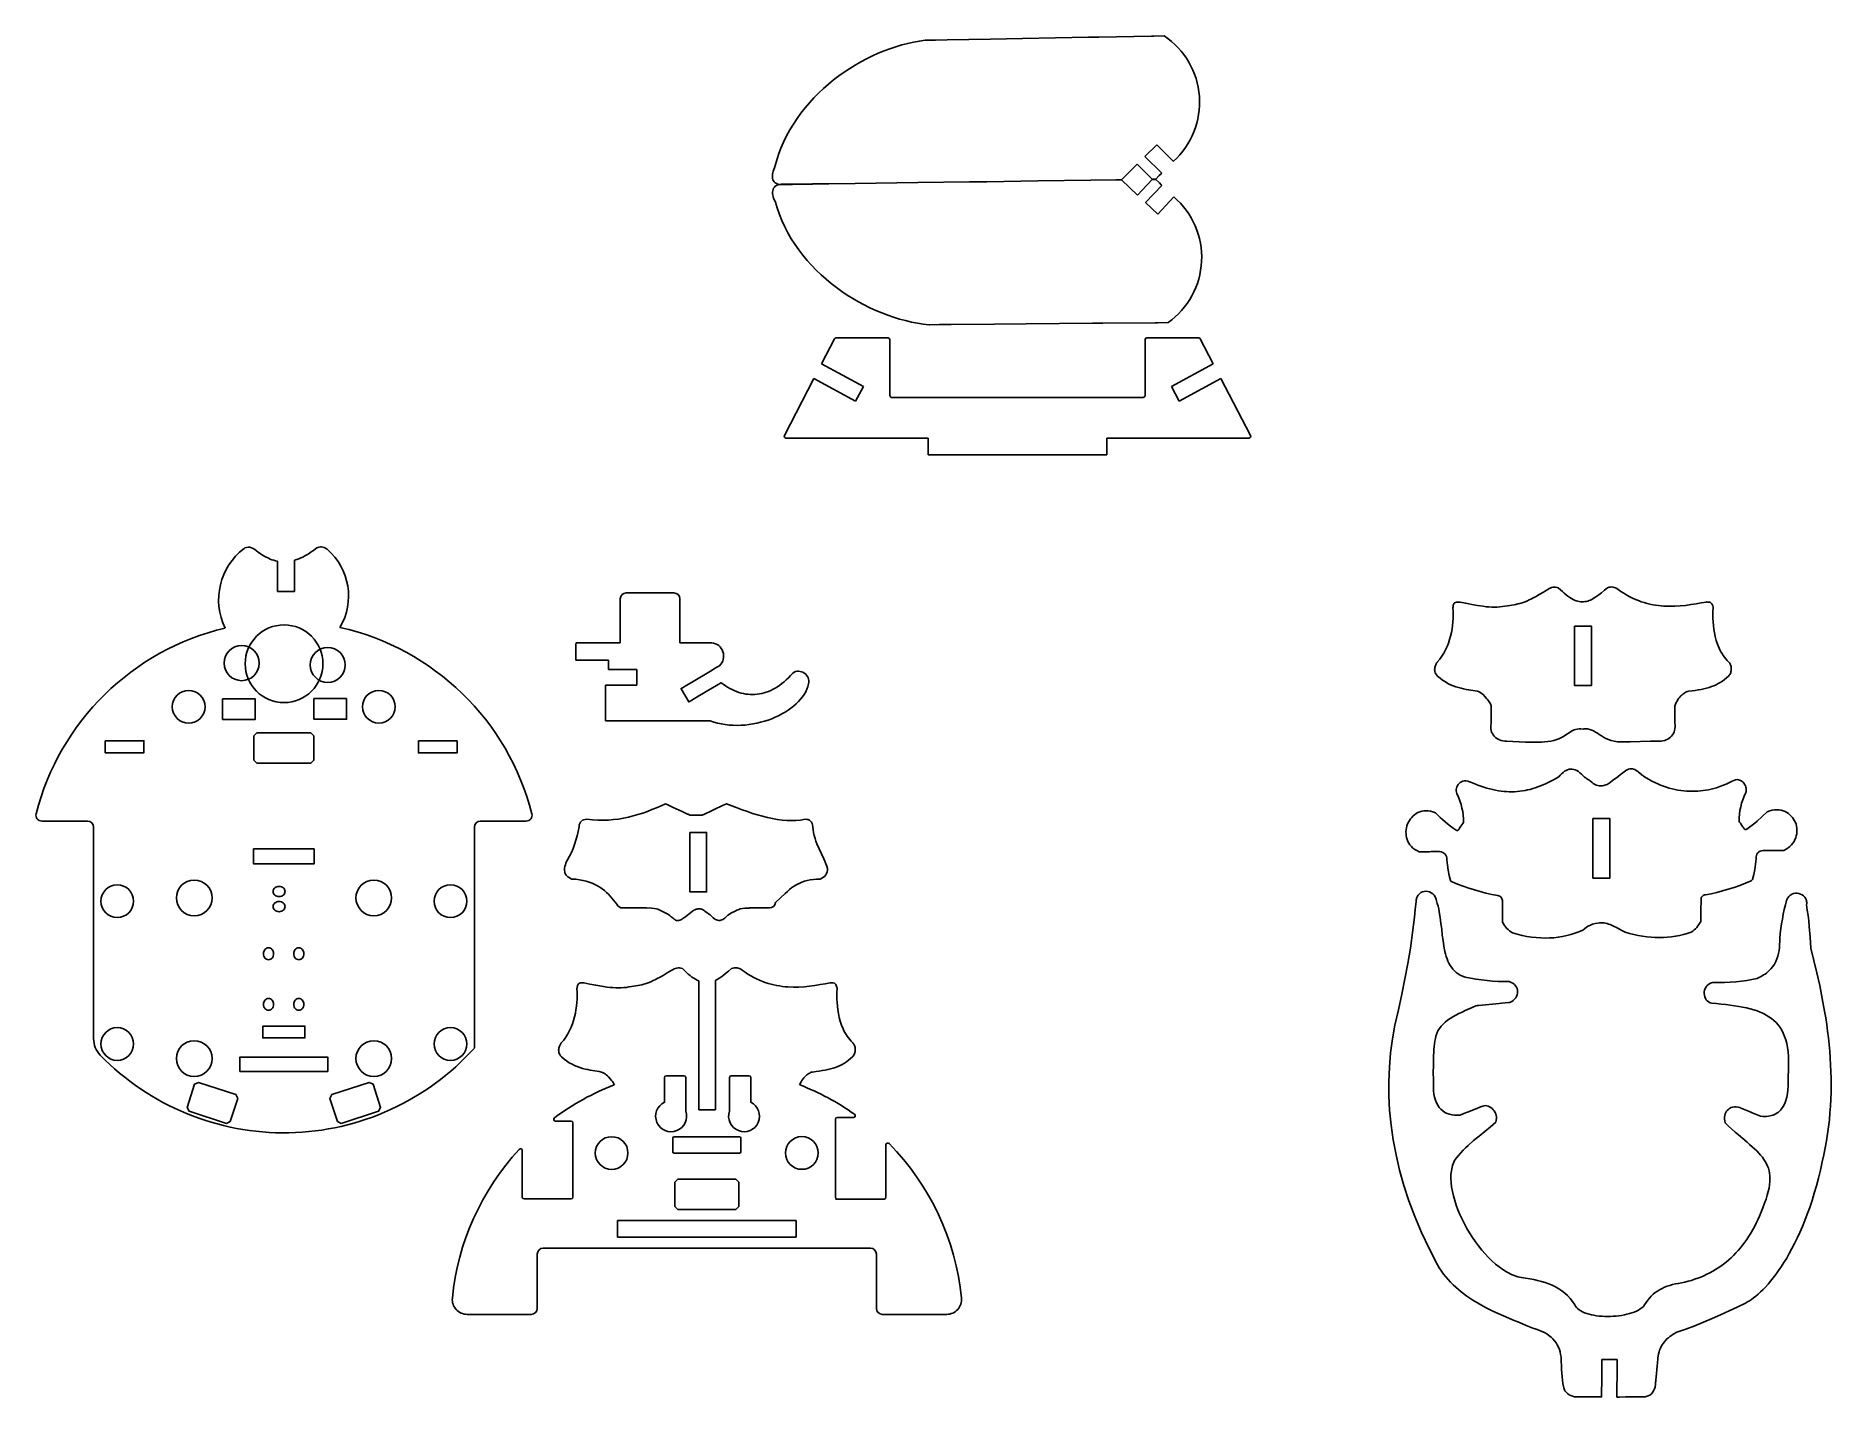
# Model space of a CAD drawing. Extents: x 54 to 355, y 16 to 245.
import ezdxf

# ---------------------------------------------------------------- set-up
doc = ezdxf.new("R2010")
doc.units = 0
doc.layers.get('0').update_dxf_attribs({"linetype": 'CONTINUOUS'})
doc.layers.add('LAYER_0', color=7, linetype='CONTINUOUS')

msp = doc.modelspace()

# ---------------------------------------------------------------- linework, layer by layer
at = {"linetype": 'CONTINUOUS'}
for p, q in [((241.97, 226.85), (239.99, 224.88)), ((244.78, 224.04), (241.97, 226.85)), ((238.68, 223.57), (236.06, 220.95)), ((238.68, 223.57), (241.22, 221.03)), ((242.81, 222.05), (239.99, 224.88)), ((238.75, 218.39), (236.06, 220.93)), ((238.75, 218.39), (241.22, 221)), ((242.84, 220.01), (240.1, 217.11)), ((244.86, 218.08), (242.13, 215.19)), ((242.13, 215.19), (240.1, 217.11)), ((185.63, 190.01), (187.81, 194.21)), ((188.08, 194.38), (196.81, 194.38)), ((197.11, 194.08), (197.11, 184.68)), ((240, 194.08), (240, 184.68)), ((249.03, 194.38), (240.3, 194.38)), ((251.47, 190.01), (249.29, 194.21)), ((179.39, 177.97), (184.35, 187.52)), ((184.34, 187.52), (191.36, 183.76)), ((185.63, 190.01), (192.68, 186.23)), ((251.47, 190.01), (244.43, 186.23)), ((252.76, 187.52), (245.75, 183.76)), ((257.72, 177.97), (252.76, 187.52)), ((192.68, 186.23), (191.36, 183.76)), ((239.7, 184.38), (197.41, 184.38)), ((244.43, 186.23), (245.75, 183.76)), ((203.55, 177.53), (179.65, 177.53)), ((203.55, 177.53), (203.55, 174.73)), ((233.55, 174.73), (233.55, 177.53)), ((233.55, 177.53), (257.46, 177.53)), ((203.55, 174.73), (233.55, 174.73)), ((97.03, 151.76), (97.03, 156.99)), ((94.18, 151.76), (94.18, 156.85)), ((94.18, 151.76), (97.03, 151.76)), ((152.81, 151.51), (160.81, 151.51)), ((151.81, 143.11), (151.81, 150.51)), ((161.81, 143.11), (161.81, 150.51)), ((161.81, 143.11), (161.81, 150.51)), ((151.81, 143.11), (144.31, 143.11)), ((144.31, 140.21), (144.31, 143.01)), ((161.81, 143.11), (167.17, 143.12)), ((144.31, 141.71), (144.31, 140.21)), ((149.82, 140.21), (144.31, 140.21)), ((149.82, 140.21), (144.31, 140.21)), ((149.82, 138.61), (149.82, 140.21)), ((154.57, 136.01), (149.32, 136.01)), ((149.32, 136.01), (149.32, 130.02)), ((149.32, 136.01), (149.82, 136.01)), ((151.81, 138.61), (149.82, 138.61)), ((154.57, 138.61), (151.81, 138.61)), ((154.57, 138.61), (154.57, 136.01)), ((154.57, 136.01), (154.57, 138.61)), ((62.28, 113.14), (54.59, 113.14)), ((63.28, 112.14), (63.28, 76.59)), ((127.28, 112.14), (127.28, 102.74)), ((135.97, 113.14), (128.28, 113.14)), ((163.5, 114.17), (165.55, 114.16)), ((127.28, 102.74), (127.28, 75.01)), ((164.98, 86.29), (164.98, 64.59)), ((167.78, 86.38), (167.78, 64.59)), ((159.23, 67.34), (159.23, 70.04)), ((161.88, 70.34), (159.53, 70.34)), ((162.5, 70.34), (161.88, 70.34)), ((162.8, 64.39), (162.8, 70.04)), ((170.16, 64.39), (170.16, 70.04)), ((170.46, 70.34), (171.08, 70.34)), ((171.08, 70.34), (173.43, 70.34)), ((173.73, 67.34), (173.73, 70.04)), ((159.23, 65.87), (159.23, 67.34)), ((173.73, 65.87), (173.73, 67.34)), ((167.78, 64.59), (164.98, 64.59)), ((143.54, 62.73), (140.92, 62.73)), ((143.84, 49.93), (143.84, 62.43)), ((187.96, 49.91), (187.96, 63.03)), ((188.26, 63.33), (189.26, 63.33)), ((189.26, 63.33), (190.99, 63.33)), ((135.34, 49.93), (135.34, 57.75)), ((160.65, 57.55), (160.65, 59.9)), ((160.85, 60.1), (171.85, 60.1)), ((160.85, 57.35), (171.85, 57.35)), ((161.51, 57.35), (171.19, 57.35)), ((172.05, 57.55), (172.05, 59.9)), ((196.46, 49.91), (196.46, 58.74)), ((143.54, 49.63), (135.64, 49.63)), ((188.96, 49.61), (187.96, 49.61)), ((195.46, 49.61), (188.26, 49.61)), ((195.46, 49.61), (196.16, 49.61)), ((151.35, 46.02), (151.35, 43.22)), ((181.35, 46.02), (151.35, 46.02)), ((181.35, 43.22), (181.35, 46.02)), ((151.35, 43.22), (181.35, 43.22)), ((137.85, 31.23), (137.85, 40.37)), ((138.85, 41.37), (193.85, 41.37)), ((194.85, 40.37), (194.85, 31.23)), ((126.07, 30.23), (136.85, 30.23)), ((206.67, 30.23), (195.85, 30.23))]:
    msp.add_line(p, q, dxfattribs=at)
for points in [[(312.18, 145.93), (315.03, 145.93), (315.03, 135.93), (312.18, 135.93)], [(315.27, 113.57), (318.12, 113.57), (318.12, 103.57), (315.27, 103.57)], [(163.5, 111.24), (166.3, 111.24), (166.3, 101.24), (163.5, 101.24)]]:
    msp.add_lwpolyline(points, close=True, dxfattribs=at)
for centre, radius, start, end in [((235.74, 233.99), 13.43, 312.2789, 56.1036), ((236.09, 207.89), 13.43, 305.4531, 49.2778), ((188.08, 194.08), 0.3, 90, 152.5768), ((196.81, 194.08), 0.3, 0, 90), ((240.3, 194.08), 0.3, 90, 180), ((249.03, 194.08), 0.3, 27.4232, 90), ((197.41, 184.68), 0.3, 180, 270), ((239.7, 184.68), 0.3, 270, 360), ((179.65, 177.83), 0.3, 152.5768, 270), ((257.46, 177.83), 0.3, 270, 27.4232), ((95.18, 150.35), 10.88, 127.4644, 205.9158), ((95.72, 150.99), 10.41, 329.4787, 49.0664), ((152.81, 150.51), 1, 90, 180), ((160.81, 150.51), 1, 0, 90), ((95.28, 103.75), 43, 103.2851, 165.6762), ((95.28, 103.75), 43, 14.3238, 77.3668), ((166.93, 140.89), 2.25, 313.6072, 83.6793), ((54.59, 114.14), 1, 165.6762, 270), ((62.28, 112.14), 1, 0, 90), ((128.28, 112.14), 1, 90, 179.9879), ((135.97, 114.14), 1, 270, 14.3238), ((156.63, 93.17), 5.38, 76.2405, 94.2387), ((173.65, 88.28), 10.26, 90.8742, 99.4553), ((67.28, 76.59), 4, 180.0073, 224.1073), ((95.28, 103.79), 43.04, 224.1632, 318.0262), ((159.53, 70.04), 0.3, 90, 180), ((162.5, 70.04), 0.3, 0, 90), ((170.46, 70.04), 0.3, 90, 180), ((173.43, 70.04), 0.3, 0, 90), ((166.38, 28.71), 43.03, 111.2677, 126.572), ((166.37, 28.74), 43, 54.7916, 68.7248), ((160.35, 63.53), 2.6, 115.3793, 19.5233), ((172.61, 63.53), 2.6, 160.4767, 64.6207), ((190.99, 63.63), 0.3, 270, 54.7916), ((140.92, 63.03), 0.3, 126.572, 270), ((143.54, 62.43), 0.3, 0, 90), ((188.26, 63.03), 0.3, 90, 180), ((166.37, 28.74), 43, 137.204, 174.3798), ((135.04, 57.75), 0.3, 0, 137.204), ((160.85, 59.9), 0.2, 90, 180), ((160.85, 57.55), 0.2, 180, 270), ((171.85, 59.9), 0.2, 0, 90), ((171.85, 57.55), 0.2, 270, 0), ((196.76, 58.74), 0.3, 44.6265, 180), ((166.37, 28.74), 43, 5.65, 44.6265), ((135.64, 49.93), 0.3, 180, 270), ((143.54, 49.93), 0.3, 270, 0), ((188.26, 49.91), 0.3, 180, 270), ((196.16, 49.91), 0.3, 270, 0), ((138.85, 40.37), 1, 90, 180), ((193.85, 40.37), 1, 0, 90), ((126.07, 32.73), 2.5, 174.8289, 270.0159), ((136.85, 31.23), 1, 270, 0), ((195.85, 31.23), 1, 180, 270), ((206.67, 32.73), 2.5, 269.984, 5.684)]:
    msp.add_arc(centre, radius, start, end, dxfattribs=at)
at = {"layer": 'LAYER_0', "color": 0}
for points in [[(243.23, 245.14), (241.5, 245.11), (241.07, 245.1), (232.25, 244.94), (230.52, 244.91), (219.39, 244.71), (214.03, 244.61), (206.76, 244.48), (204.78, 244.44), (203.16, 244.41), (203.05, 244.41), (202.08, 244.27), (201.1, 244.09), (200.11, 243.87), (199.12, 243.61), (198.13, 243.32), (197.13, 242.99), (196.14, 242.62), (195.16, 242.21), (194.18, 241.77), (193.2, 241.3), (192.24, 240.79), (191.29, 240.24), (190.36, 239.66), (189.43, 239.05), (188.53, 238.41), (187.64, 237.73), (186.78, 237.02), (185.94, 236.29), (185.13, 235.52), (184.34, 234.72), (183.59, 233.89), (182.86, 233.03), (182.17, 232.14), (181.51, 231.23), (180.89, 230.29), (180.3, 229.32), (179.76, 228.32), (179.26, 227.3), (178.81, 226.25), (178.4, 225.18), (178.04, 224.08), (177.74, 222.96), (177.62, 222.69), (177.51, 222.42), (177.44, 222.15), (177.39, 221.9), (177.37, 221.64), (177.37, 221.4), (177.41, 221.17), (177.47, 220.96), (177.57, 220.76), (177.69, 220.59), (177.86, 220.44), (178.05, 220.32), (178.28, 220.23), (178.55, 220.17), (178.86, 220.14), (179.2, 220.15), (180.75, 220.17), (184.12, 220.22), (186.88, 220.26), (191.27, 220.32), (201.8, 220.47), (210.5, 220.59), (213.43, 220.63), (221.99, 220.75), (230.9, 220.88), (235.1, 220.94), (236.06, 220.95)], [(243.88, 196.95), (242.16, 196.93), (241.72, 196.93), (232.9, 196.85), (231.17, 196.83), (220.04, 196.73), (214.68, 196.68), (207.41, 196.62), (205.43, 196.6), (203.81, 196.58), (203.7, 196.58), (202.72, 196.7), (201.74, 196.85), (200.74, 197.04), (199.75, 197.27), (198.75, 197.54), (197.75, 197.85), (196.75, 198.19), (195.75, 198.57), (194.76, 198.98), (193.77, 199.43), (192.8, 199.91), (191.83, 200.43), (190.88, 200.98), (189.94, 201.57), (189.02, 202.19), (188.12, 202.84), (187.24, 203.52), (186.38, 204.24), (185.54, 204.99), (184.74, 205.77), (183.96, 206.57), (183.21, 207.41), (182.49, 208.28), (181.81, 209.18), (181.16, 210.1), (180.55, 211.05), (179.98, 212.03), (179.46, 213.04), (178.97, 214.08), (178.54, 215.14), (178.15, 216.23), (177.81, 217.34), (177.68, 217.6), (177.58, 217.87), (177.49, 218.14), (177.44, 218.39), (177.41, 218.65), (177.41, 218.89), (177.44, 219.12), (177.49, 219.33), (177.58, 219.53), (177.71, 219.7), (177.86, 219.86), (178.06, 219.99), (178.29, 220.08), (178.55, 220.15), (178.86, 220.19), (179.2, 220.19), (180.75, 220.21), (184.12, 220.25), (186.88, 220.29), (191.27, 220.34), (201.8, 220.48), (210.5, 220.59), (213.43, 220.63), (221.99, 220.75), (230.9, 220.86), (235.1, 220.92), (236.06, 220.93)], [(241.22, 221.03), (241.8, 221.03), (242.4, 221.65), (242.7, 221.94), (242.81, 222.05)], [(241.22, 221), (241.8, 221), (242.42, 220.41), (242.72, 220.12), (242.84, 220.01)], [(88.57, 158.98), (88.71, 159.06), (88.99, 159.16), (89.27, 159.2), (89.54, 159.18), (89.82, 159.11), (90.09, 158.98), (90.36, 158.79), (90.92, 158.35), (91.49, 157.95), (92.07, 157.61), (92.66, 157.32), (92.96, 157.2), (93.26, 157.09), (93.56, 156.99), (93.87, 156.91), (94.18, 156.85)], [(97.03, 156.99), (97.42, 157.11), (97.76, 157.23), (98.1, 157.38), (98.45, 157.54), (98.8, 157.72), (99.15, 157.93), (99.51, 158.15), (99.87, 158.39), (100.23, 158.66), (100.6, 158.94), (100.79, 159.06), (100.99, 159.15), (101.19, 159.2), (101.4, 159.23), (101.61, 159.23), (101.82, 159.19), (102.03, 159.13), (102.25, 159.04), (102.54, 158.86)], [(168.48, 139.26), (168.05, 139.01), (167.46, 138.66), (167.23, 138.51), (166.97, 138.36), (163.77, 136.45), (163.25, 136.14), (162, 135.4), (162.01, 135.37), (163.32, 133.17), (163.68, 133.39), (163.82, 133.47), (165.03, 134.2), (165.53, 134.49), (166.53, 135.09), (167.03, 135.38), (168.24, 136.11), (168.38, 136.19), (168.68, 136.37), (168.74, 136.41), (169.11, 136.14), (169.47, 135.89), (169.85, 135.65), (170.22, 135.44), (170.59, 135.25), (170.97, 135.08), (171.35, 134.92), (171.73, 134.79), (172.11, 134.68), (172.5, 134.58), (172.88, 134.51), (173.27, 134.46), (173.65, 134.43), (174.04, 134.42), (174.42, 134.43), (174.81, 134.46), (175.19, 134.52), (175.58, 134.59), (175.96, 134.69), (176.34, 134.81), (176.73, 134.95), (177.11, 135.12), (177.48, 135.3), (177.86, 135.51), (178.24, 135.74), (178.61, 136), (178.98, 136.27), (179.35, 136.58), (179.71, 136.9), (180.08, 137.25), (180.43, 137.62), (180.79, 138.02), (181.03, 138.17), (181.27, 138.27), (181.52, 138.33), (181.77, 138.34), (182.02, 138.32), (182.26, 138.26), (182.49, 138.17), (182.71, 138.04), (182.91, 137.89), (183.08, 137.7), (183.24, 137.5), (183.36, 137.27), (183.44, 137.03), (183.49, 136.77), (183.5, 136.49), (183.46, 136.21), (183.34, 135.76), (183.18, 135.31), (182.97, 134.88), (182.72, 134.45), (182.44, 134.03), (182.11, 133.62), (181.75, 133.23), (181.36, 132.84), (180.94, 132.48), (180.48, 132.12), (180, 131.78), (179.5, 131.46), (178.97, 131.16), (178.41, 130.87), (177.84, 130.61), (177.25, 130.36), (176.64, 130.14), (176.02, 129.94), (175.39, 129.76), (174.75, 129.61), (174.09, 129.48), (173.43, 129.38), (172.77, 129.3), (172.1, 129.25), (171.44, 129.23), (170.77, 129.25), (170.11, 129.29), (169.45, 129.37), (168.8, 129.48), (168.15, 129.62), (167.52, 129.79), (166.9, 130.01), (165.87, 130.01), (165.56, 130.01), (163.57, 130.01), (163.09, 130.01), (160.91, 130.01), (160.31, 130.01), (159.05, 130.01), (158.4, 130.02), (155.68, 130.02), (154.26, 130.02), (152.81, 130.02), (151.35, 130.02), (149.32, 130.02)], [(84.93, 133.7), (90.42, 133.7), (90.43, 130.22), (84.93, 130.25)], [(84.93, 133.7), (84.93, 130.25)], [(100.29, 133.75), (105.78, 133.75), (105.8, 130.27), (100.29, 130.29)], [(100.29, 133.75), (100.29, 130.29)], [(151.24, 99.17), (150.1, 100.51), (149.8, 100.85), (149.47, 101.17), (149.13, 101.48), (148.76, 101.77), (148.38, 102.03), (147.96, 102.28), (147.53, 102.51), (147.06, 102.71), (146.57, 102.89), (146.06, 103.04), (145.51, 103.18), (144.93, 103.28), (144.32, 103.36), (143.67, 103.4), (143.42, 103.51), (143.2, 103.64), (143.01, 103.77), (142.84, 103.92), (142.7, 104.08), (142.59, 104.25), (142.51, 104.43), (142.46, 104.63), (142.43, 104.84), (142.42, 105.06), (142.44, 105.29), (142.49, 105.53), (142.57, 105.79), (142.67, 106.05), (142.79, 106.33), (142.93, 106.61), (143.27, 107.23), (143.58, 107.87), (143.87, 108.53), (144.12, 109.22), (144.35, 109.92), (144.55, 110.66), (144.73, 111.42), (144.87, 112.21), (144.92, 112.5), (145, 112.75), (145.11, 112.97), (145.26, 113.14), (145.45, 113.28), (145.66, 113.38), (145.91, 113.43), (146.2, 113.45), (147.12, 113.36), (148.03, 113.31), (148.93, 113.3), (149.8, 113.33), (150.66, 113.4), (151.51, 113.5), (152.35, 113.64), (153.17, 113.82), (153.98, 114.01), (154.78, 114.24), (155.57, 114.49), (156.35, 114.77), (157.13, 115.07), (157.89, 115.38), (158.65, 115.71), (159.41, 116.06), (159.68, 115.94), (159.78, 115.89), (160.36, 115.62), (160.7, 115.46), (162.21, 114.77), (162.55, 114.61), (163.12, 114.34), (163.23, 114.29), (163.5, 114.17)], [(165.54, 114.16), (165.95, 114.34), (167.15, 114.9), (167.93, 115.26), (168.66, 115.61), (168.98, 115.76), (169.53, 116.01), (169.59, 116.04), (169.64, 116.06), (170.54, 115.71), (171.43, 115.37), (172.31, 115.04), (173.18, 114.74), (174.04, 114.45), (174.89, 114.19), (175.72, 113.96), (176.56, 113.75), (177.37, 113.57), (178.18, 113.43), (178.99, 113.33), (179.78, 113.27), (180.56, 113.24), (181.33, 113.26), (182.09, 113.33), (182.85, 113.45), (183.13, 113.44), (183.38, 113.39), (183.59, 113.29), (183.77, 113.15), (183.92, 112.97), (184.03, 112.75), (184.12, 112.5), (184.18, 112.21), (184.22, 111.7), (184.3, 111.21), (184.41, 110.72), (184.54, 110.25), (184.69, 109.79), (184.86, 109.34), (185.23, 108.46), (185.62, 107.62), (186.01, 106.79), (186.19, 106.39), (186.36, 105.99), (186.51, 105.59), (186.64, 105.19), (186.63, 104.89), (186.58, 104.6), (186.49, 104.34), (186.36, 104.1), (186.19, 103.89), (185.96, 103.7), (185.7, 103.54), (185.38, 103.4), (184.8, 103.39), (184.26, 103.34), (183.74, 103.26), (183.24, 103.16), (182.77, 103.03), (182.31, 102.87), (181.87, 102.68), (181.45, 102.47), (181.05, 102.22), (180.65, 101.96), (180.26, 101.66), (179.88, 101.34), (179.51, 100.99), (177.87, 99.44)], [(171.97, 98.4), (171.71, 98.29), (171.41, 98.16), (171.11, 98.02), (170.5, 97.71), (169.89, 97.36), (169.72, 97.17), (169.55, 96.99), (169.38, 96.84), (169.21, 96.72), (169.04, 96.61), (168.87, 96.54), (168.69, 96.49), (168.52, 96.46), (168.34, 96.46), (168.16, 96.49), (167.99, 96.55), (167.8, 96.63), (167.62, 96.74), (167.44, 96.88), (167.25, 97.05), (167.07, 97.25), (166.92, 97.37), (166.77, 97.48), (166.63, 97.58), (166.5, 97.67), (166.25, 97.84), (166.02, 98.01), (165.9, 98.11), (165.77, 98.19), (165.64, 98.26), (165.51, 98.32), (165.37, 98.36), (165.24, 98.39), (165.1, 98.4), (164.97, 98.4), (164.83, 98.4), (164.7, 98.37), (164.57, 98.34), (164.44, 98.3), (164.31, 98.24), (164.19, 98.17), (164.06, 98.09), (163.95, 98.01), (163.68, 97.79), (163.08, 97.34), (162.74, 97.08), (162.72, 97.06), (162.69, 97.04), (162.65, 97.01), (162.32, 96.76), (162.18, 96.66), (162.15, 96.64), (162.12, 96.62), (161.97, 96.53), (161.82, 96.47), (161.67, 96.43), (161.53, 96.42), (161.38, 96.42), (161.24, 96.46), (161.09, 96.51), (160.95, 96.6), (160.88, 96.66), (160.82, 96.71), (160.76, 96.76), (160.69, 96.81), (160.38, 97.06), (160.31, 97.12), (160.24, 97.17), (160.19, 97.21), (160.15, 97.24), (160.11, 97.27), (159.78, 97.48), (159.45, 97.68), (159.12, 97.86), (158.79, 98.03), (158.45, 98.18), (158.12, 98.32), (157.91, 98.4)], [(150.81, 68.83), (150.72, 68.99), (150.61, 69.18), (150.49, 69.37), (150.34, 69.57), (150.18, 69.77), (149.83, 70.16), (149.64, 70.35), (149.44, 70.52), (149.24, 70.67), (149.03, 70.8), (148.83, 70.9), (148.62, 70.97), (148.28, 71.03), (147.54, 71.14), (147.15, 71.21), (146.74, 71.28), (146.33, 71.37), (145.9, 71.47), (145.47, 71.58), (145.03, 71.72), (144.58, 71.88), (144.13, 72.07), (143.69, 72.29), (143.24, 72.54), (142.79, 72.83), (142.36, 73.15), (141.92, 73.52), (141.76, 73.7), (141.64, 73.89), (141.54, 74.08), (141.48, 74.27), (141.45, 74.45), (141.44, 74.64), (141.45, 74.81), (141.48, 74.98), (141.58, 75.29), (141.63, 75.43), (141.69, 75.55), (141.75, 75.66), (141.81, 75.75), (141.86, 75.82), (141.89, 75.87), (142.3, 76.35), (142.66, 76.85), (142.99, 77.38), (143.28, 77.92), (143.54, 78.49), (143.76, 79.06), (143.96, 79.65), (144.12, 80.24), (144.26, 80.84), (144.36, 81.44), (144.45, 82.05), (144.5, 82.65), (144.54, 83.24), (144.55, 83.83), (144.54, 84.41), (144.52, 84.98), (144.54, 85.14), (144.56, 85.29), (144.59, 85.41), (144.62, 85.52), (144.65, 85.62), (144.7, 85.7), (144.8, 85.82), (144.95, 85.9), (145.14, 85.94), (145.26, 85.95), (145.38, 85.96), (145.53, 85.97), (145.69, 85.97), (146.68, 85.76), (147.67, 85.56), (148.65, 85.38), (149.62, 85.24), (150.1, 85.19), (150.57, 85.15), (151.03, 85.12), (151.49, 85.11), (151.95, 85.12), (152.39, 85.15), (152.83, 85.2), (153.26, 85.26), (153.68, 85.34), (154.78, 85.51), (155.11, 85.57), (155.44, 85.64), (155.78, 85.73), (156.13, 85.83), (156.5, 85.96), (156.91, 86.13), (157.35, 86.33), (157.6, 86.45), (157.85, 86.58), (158.12, 86.72), (158.4, 86.87), (159.02, 87.22), (159.71, 87.62), (160.08, 87.85), (160.48, 88.1), (160.67, 88.22), (160.87, 88.32), (161.07, 88.39), (161.29, 88.45), (161.51, 88.47), (161.74, 88.47), (161.98, 88.44), (162.24, 88.38), (162.58, 88.03), (162.91, 87.72), (163.23, 87.43), (163.54, 87.17), (163.85, 86.94), (164.14, 86.74), (164.42, 86.57), (164.7, 86.42), (164.97, 86.29), (164.98, 86.29)], [(167.78, 86.38), (167.86, 86.41), (168.09, 86.54), (168.55, 86.82), (169.02, 87.16), (169.5, 87.53), (170, 87.94), (170.52, 88.38), (170.75, 88.45), (170.98, 88.49), (171.2, 88.5), (171.42, 88.48), (171.64, 88.43), (171.86, 88.35), (172.07, 88.24), (172.28, 88.1), (172.77, 87.75), (173.26, 87.43), (173.75, 87.14), (174.24, 86.87), (174.72, 86.62), (175.21, 86.4), (175.69, 86.2), (176.18, 86.02), (176.66, 85.87), (177.14, 85.73), (177.62, 85.61), (178.1, 85.51), (178.57, 85.43), (179.04, 85.36), (179.51, 85.31), (179.98, 85.27), (180.91, 85.24), (181.83, 85.25), (182.74, 85.31), (183.63, 85.4), (184.51, 85.52), (185.38, 85.66), (186.23, 85.81), (187.07, 85.97), (187.23, 85.97), (187.37, 85.97), (187.5, 85.96), (187.61, 85.94), (187.79, 85.88), (187.93, 85.8), (188.03, 85.68), (188.11, 85.52), (188.17, 85.34), (188.23, 85.12), (188.21, 84.25), (188.21, 83.74), (188.22, 83.2), (188.25, 82.63), (188.29, 82.03), (188.36, 81.42), (188.46, 80.79), (188.6, 80.15), (188.77, 79.5), (188.99, 78.86), (189.25, 78.23), (189.4, 77.91), (189.56, 77.6), (189.74, 77.3), (189.93, 77), (190.14, 76.7), (190.37, 76.42), (190.61, 76.14), (190.87, 75.87), (190.95, 75.78), (191.04, 75.67), (191.11, 75.55), (191.17, 75.41), (191.26, 75.11), (191.3, 74.78), (191.3, 74.61), (191.28, 74.44), (191.25, 74.27), (191.21, 74.11), (191.14, 73.95), (191.06, 73.79), (190.96, 73.65), (190.84, 73.52), (190.49, 73.22), (190.15, 72.94), (189.81, 72.69), (189.46, 72.46), (189.1, 72.25), (188.74, 72.06), (188.36, 71.9), (187.97, 71.75), (187.57, 71.61), (187.15, 71.49), (186.71, 71.38), (186.24, 71.29), (185.76, 71.2), (185.25, 71.12), (184.71, 71.04), (184.13, 70.97), (184.03, 70.95), (183.91, 70.92), (183.78, 70.87), (183.64, 70.8), (183.49, 70.71), (183.32, 70.6), (183.16, 70.48), (182.99, 70.33), (182.82, 70.17), (182.66, 69.99), (182.49, 69.79), (182.33, 69.57), (182.19, 69.32), (182.05, 69.06), (181.95, 68.82)], [(171.25, 52.95), (161.45, 52.95), (160.95, 52.45), (160.95, 48.37), (161.45, 47.87), (171.25, 47.87)], [(171.25, 52.95), (168.83, 52.95)], [(168.95, 47.87), (171.25, 47.87), (171.75, 48.37), (171.75, 52.45), (171.25, 52.95), (171.25, 52.95)]]:
    msp.add_lwpolyline(points, dxfattribs=at)
for points in [[(291.75, 148.98), (291.77, 149.15), (291.79, 149.29), (291.81, 149.42), (291.84, 149.53), (291.88, 149.62), (291.92, 149.7), (292.03, 149.82), (292.18, 149.9), (292.37, 149.95), (292.48, 149.96), (292.61, 149.97), (292.75, 149.97), (292.91, 149.97), (293.91, 149.76), (294.9, 149.56), (295.88, 149.39), (296.85, 149.25), (297.32, 149.19), (297.79, 149.16), (298.26, 149.13), (298.72, 149.12), (299.17, 149.13), (299.62, 149.16), (300.05, 149.2), (300.48, 149.27), (300.91, 149.34), (302.01, 149.52), (302.34, 149.58), (302.67, 149.65), (303.01, 149.73), (303.36, 149.84), (303.73, 149.97), (304.14, 150.13), (304.58, 150.34), (304.82, 150.45), (305.08, 150.58), (305.34, 150.72), (305.63, 150.87), (306.25, 151.22), (306.94, 151.63), (307.31, 151.86), (307.71, 152.1), (307.9, 152.22), (308.09, 152.33), (308.3, 152.4), (308.51, 152.45), (308.74, 152.48), (308.97, 152.47), (309.21, 152.44), (309.46, 152.38), (309.81, 152.04), (310.14, 151.72), (310.46, 151.44), (310.77, 151.18), (311.07, 150.95), (311.37, 150.75), (311.65, 150.57), (311.93, 150.42), (312.2, 150.3), (312.46, 150.19), (312.72, 150.11), (312.97, 150.06), (313.22, 150.02), (313.46, 150.01), (313.7, 150.01), (313.93, 150.04), (314.17, 150.08), (314.4, 150.14), (314.63, 150.22), (314.86, 150.31), (315.09, 150.42), (315.32, 150.54), (315.78, 150.83), (316.24, 151.16), (316.73, 151.54), (317.23, 151.95), (317.75, 152.38), (317.98, 152.45), (318.21, 152.49), (318.43, 152.5), (318.65, 152.48), (318.87, 152.43), (319.08, 152.35), (319.29, 152.24), (319.5, 152.1), (319.99, 151.76), (320.48, 151.44), (320.97, 151.14), (321.46, 150.87), (321.95, 150.63), (322.44, 150.41), (322.92, 150.21), (323.4, 150.03), (323.89, 149.87), (324.37, 149.74), (324.85, 149.62), (325.32, 149.52), (325.8, 149.43), (326.27, 149.37), (326.74, 149.32), (327.21, 149.28), (328.14, 149.25), (329.06, 149.26), (329.96, 149.32), (330.86, 149.41), (331.74, 149.53), (332.61, 149.66), (333.46, 149.81), (334.3, 149.97), (334.46, 149.98), (334.6, 149.97), (334.73, 149.96), (334.84, 149.95), (335.02, 149.89), (335.15, 149.8), (335.26, 149.68), (335.33, 149.53), (335.4, 149.34), (335.46, 149.13), (335.44, 148.25), (335.44, 147.75), (335.45, 147.21), (335.47, 146.64), (335.52, 146.04), (335.59, 145.42), (335.69, 144.79), (335.82, 144.15), (336, 143.51), (336.21, 142.87), (336.47, 142.23), (336.63, 141.92), (336.79, 141.61), (336.97, 141.31), (337.16, 141.01), (337.37, 140.71), (337.59, 140.43), (337.83, 140.14), (338.09, 139.87), (338.18, 139.78), (338.26, 139.68), (338.33, 139.55), (338.4, 139.42), (338.49, 139.12), (338.53, 138.79), (338.53, 138.62), (338.51, 138.45), (338.48, 138.28), (338.43, 138.11), (338.37, 137.95), (338.28, 137.8), (338.18, 137.66), (338.06, 137.53), (337.72, 137.22), (337.38, 136.94), (337.03, 136.69), (336.68, 136.46), (336.33, 136.26), (335.96, 136.07), (335.59, 135.9), (335.2, 135.75), (334.8, 135.62), (334.37, 135.5), (333.93, 135.39), (333.47, 135.29), (332.98, 135.2), (332.47, 135.12), (331.93, 135.05), (331.36, 134.98), (331.26, 134.96), (331.14, 134.93), (331.01, 134.87), (330.86, 134.8), (330.71, 134.71), (330.55, 134.61), (330.38, 134.48), (330.22, 134.34), (330.05, 134.18), (329.88, 134), (329.72, 133.79), (329.56, 133.57), (329.41, 133.33), (329.28, 133.07), (329.15, 132.78), (329.04, 132.48), (329.04, 132.03), (329.05, 131.81), (329.05, 131.31), (329.05, 131.05), (329.05, 130.28), (329.05, 130.07), (329.05, 129.63), (329.08, 129.3), (329.08, 128.98), (329.06, 128.69), (329, 128.4), (328.91, 128.13), (328.8, 127.88), (328.66, 127.65), (328.49, 127.44), (328.31, 127.24), (328.1, 127.07), (327.87, 126.93), (327.61, 126.8), (327.34, 126.71), (327.05, 126.64), (326.75, 126.6), (326.35, 126.59), (326.27, 126.59), (326, 126.58), (325.64, 126.57), (325.43, 126.57), (324.94, 126.56), (321.52, 126.49), (321.03, 126.48), (320.82, 126.48), (320.45, 126.47), (320.31, 126.47), (320.11, 126.46), (320.05, 126.46), (319.72, 126.47), (319.41, 126.49), (319.12, 126.52), (318.85, 126.56), (318.34, 126.69), (317.87, 126.85), (317.45, 127.04), (317.06, 127.24), (316.7, 127.47), (316.35, 127.69), (316.02, 127.91), (315.71, 128.12), (315.39, 128.3), (315.07, 128.46), (314.73, 128.57), (314.38, 128.64), (314.2, 128.65), (314.01, 128.65), (313.81, 128.63), (313.61, 128.6), (313.25, 128.64), (312.94, 128.65), (312.64, 128.62), (312.37, 128.56), (312.12, 128.49), (311.88, 128.38), (311.65, 128.26), (311.43, 128.12), (310.72, 127.64), (310.47, 127.48), (310.19, 127.31), (309.89, 127.15), (309.56, 126.99), (309.2, 126.85), (308.7, 126.72), (308.19, 126.61), (307.67, 126.53), (307.15, 126.46), (306.62, 126.42), (306.09, 126.4), (305.56, 126.39), (305.02, 126.4), (303.95, 126.43), (301.83, 126.55), (300.79, 126.59), (300.47, 126.59), (300.16, 126.62), (299.87, 126.69), (299.59, 126.78), (299.33, 126.9), (299.1, 127.05), (298.88, 127.22), (298.68, 127.42), (298.51, 127.63), (298.37, 127.86), (298.25, 128.11), (298.17, 128.37), (298.11, 128.64), (298.09, 128.93), (298.11, 129.22), (298.16, 129.53), (298.16, 129.8), (298.16, 129.99), (298.16, 130.46), (298.16, 130.73), (298.16, 131.28), (298.17, 131.54), (298.17, 132.02), (298.17, 132.21), (298.17, 132.48), (298.15, 132.57), (298.11, 132.69), (298.04, 132.84), (297.95, 133), (297.84, 133.18), (297.71, 133.37), (297.57, 133.57), (297.41, 133.77), (297.06, 134.17), (296.87, 134.35), (296.67, 134.53), (296.47, 134.68), (296.26, 134.81), (296.05, 134.91), (295.85, 134.98), (295.51, 135.04), (294.77, 135.15), (294.38, 135.22), (293.97, 135.29), (293.55, 135.37), (293.13, 135.47), (292.69, 135.59), (292.25, 135.73), (291.81, 135.89), (291.36, 136.08), (290.91, 136.3), (290.47, 136.55), (290.02, 136.83), (289.58, 137.16), (289.15, 137.53), (288.99, 137.71), (288.86, 137.9), (288.77, 138.08), (288.71, 138.27), (288.68, 138.46), (288.67, 138.64), (288.68, 138.82), (288.71, 138.99), (288.8, 139.3), (288.86, 139.44), (288.92, 139.56), (288.98, 139.67), (289.03, 139.76), (289.08, 139.83), (289.12, 139.87), (289.52, 140.35), (289.89, 140.86), (290.22, 141.38), (290.51, 141.93), (290.77, 142.49), (290.99, 143.07), (291.18, 143.65), (291.35, 144.25), (291.48, 144.85), (291.59, 145.45), (291.67, 146.05), (291.73, 146.65), (291.76, 147.25), (291.78, 147.84), (291.77, 148.42), (291.75, 148.98)], [(99.8, 127.96), (90.72, 127.96), (90.22, 127.46), (90.22, 123.38), (90.72, 122.88), (99.8, 122.88), (100.3, 123.38), (100.3, 127.46), (99.8, 127.96)], [(65.25, 126.64), (71.75, 126.64), (71.75, 124.64), (65.25, 124.64), (65.25, 126.64)], [(117.87, 126.62), (124.37, 126.62), (124.37, 124.62), (117.87, 124.62), (117.87, 126.62)], [(288.81, 114.53), (289.59, 113.77), (290, 113.39), (290.42, 113.02), (290.86, 112.66), (291.31, 112.3), (291.78, 111.95), (292.27, 111.6), (292.4, 111.56), (292.5, 111.56), (292.6, 111.6), (292.68, 111.67), (292.71, 111.72), (292.87, 111.96), (293.1, 112.3), (293.39, 112.73), (293.53, 112.93), (293.52, 113.53), (293.47, 114.13), (293.39, 114.74), (293.27, 115.34), (293.11, 115.95), (292.91, 116.56), (292.67, 117.17), (292.38, 117.78), (292.32, 117.99), (292.29, 118.21), (292.3, 118.44), (292.33, 118.66), (292.4, 118.89), (292.5, 119.1), (292.63, 119.3), (292.78, 119.48), (292.96, 119.64), (293.17, 119.77), (293.4, 119.86), (293.65, 119.91), (293.93, 119.92), (294.23, 119.87), (294.38, 119.83), (294.54, 119.77), (294.71, 119.7), (294.87, 119.61), (295.41, 119.39), (295.93, 119.19), (296.45, 119), (296.95, 118.84), (297.45, 118.69), (297.94, 118.55), (298.43, 118.44), (298.91, 118.34), (299.38, 118.25), (299.84, 118.18), (300.31, 118.13), (300.76, 118.1), (301.21, 118.08), (301.66, 118.08), (302.11, 118.09), (302.55, 118.12), (302.99, 118.16), (303.42, 118.22), (303.86, 118.29), (304.29, 118.38), (304.73, 118.48), (305.16, 118.6), (305.59, 118.73), (306.02, 118.88), (306.45, 119.05), (306.89, 119.22), (307.32, 119.41), (307.76, 119.62), (308.64, 120.07), (309.53, 120.58), (309.78, 120.86), (310.02, 121.12), (310.27, 121.34), (310.52, 121.52), (310.76, 121.67), (311.02, 121.78), (311.27, 121.85), (311.52, 121.89), (311.78, 121.88), (312.04, 121.84), (312.3, 121.76), (312.56, 121.64), (312.83, 121.48), (313.1, 121.27), (313.36, 121.03), (313.64, 120.74), (313.85, 120.56), (314.06, 120.41), (314.27, 120.26), (314.46, 120.13), (314.82, 119.89), (315.16, 119.63), (315.34, 119.49), (315.52, 119.37), (315.71, 119.27), (315.9, 119.19), (316.1, 119.13), (316.3, 119.09), (316.49, 119.07), (316.69, 119.06), (316.89, 119.08), (317.08, 119.11), (317.27, 119.16), (317.46, 119.22), (317.65, 119.3), (317.83, 119.4), (318, 119.51), (318.17, 119.64), (318.56, 119.95), (319.44, 120.6), (319.92, 120.98), (319.96, 121.01), (320.01, 121.05), (320.07, 121.09), (320.55, 121.45), (320.75, 121.6), (320.79, 121.63), (320.83, 121.66), (321.05, 121.78), (321.27, 121.87), (321.48, 121.93), (321.69, 121.96), (321.9, 121.95), (322.11, 121.9), (322.32, 121.81), (322.53, 121.68), (322.64, 121.6), (322.72, 121.53), (322.81, 121.46), (322.91, 121.38), (323.36, 121.02), (323.46, 120.94), (323.56, 120.86), (323.64, 120.8), (323.7, 120.75), (323.75, 120.71), (324.23, 120.4), (324.71, 120.12), (325.19, 119.86), (325.68, 119.61), (326.17, 119.39), (326.65, 119.18), (327.14, 119), (327.63, 118.84), (328.11, 118.69), (328.6, 118.56), (329.09, 118.45), (329.57, 118.36), (330.05, 118.28), (330.53, 118.23), (331.01, 118.19), (331.49, 118.16), (331.96, 118.16), (332.43, 118.16), (332.89, 118.19), (333.35, 118.23), (333.81, 118.28), (334.26, 118.35), (334.71, 118.43), (335.15, 118.53), (336.02, 118.76), (336.86, 119.05), (337.67, 119.38), (338.45, 119.76), (338.68, 119.88), (338.94, 119.98), (339.23, 120.06), (339.56, 120.12), (339.73, 120.09), (339.89, 120.05), (340.06, 119.98), (340.21, 119.9), (340.36, 119.79), (340.5, 119.67), (340.62, 119.53), (340.73, 119.38), (340.83, 119.22), (340.91, 119.05), (340.97, 118.87), (341.02, 118.69), (341.04, 118.51), (341.04, 118.32), (341.01, 118.14), (340.96, 117.95), (340.7, 117.35), (340.47, 116.74), (340.27, 116.14), (340.11, 115.53), (339.98, 114.92), (339.89, 114.31), (339.85, 113.7), (339.85, 113.09), (339.93, 112.98), (339.98, 112.9), (340.05, 112.8), (340.12, 112.69), (340.44, 112.24), (340.51, 112.13), (340.58, 112.03), (340.63, 111.95), (340.71, 111.84), (340.76, 111.78), (340.81, 111.75), (340.87, 111.73), (340.92, 111.72), (341.04, 111.74), (341.16, 111.8), (341.6, 112.12), (342.04, 112.45), (342.47, 112.8), (342.9, 113.16), (343.74, 113.92), (344.56, 114.73), (344.99, 114.87), (345.41, 114.97), (345.81, 115.02), (346.19, 115.04), (346.56, 115.02), (346.91, 114.96), (347.25, 114.87), (347.56, 114.75), (347.85, 114.59), (348.13, 114.41), (348.38, 114.21), (348.61, 113.99), (348.82, 113.75), (349, 113.48), (349.16, 113.2), (349.3, 112.91), (349.41, 112.61), (349.49, 112.3), (349.54, 111.98), (349.57, 111.66), (349.56, 111.33), (349.53, 111), (349.46, 110.68), (349.36, 110.36), (349.23, 110.05), (349.07, 109.74), (348.87, 109.45), (348.64, 109.16), (348.37, 108.9), (348.07, 108.65), (347.73, 108.42), (347.35, 108.21), (343.91, 108.21), (343.61, 108.16), (343.36, 108.08), (343.15, 107.96), (342.98, 107.8), (342.84, 107.61), (342.75, 107.39), (342.7, 107.13), (342.69, 106.83), (342.62, 105.9), (342.49, 105.01), (342.32, 104.16), (342.11, 103.35), (342, 103.21), (341.85, 103.08), (340.9, 102.69), (339.94, 102.33), (338.99, 102), (338.03, 101.69), (337.07, 101.41), (336.11, 101.16), (335.14, 100.94), (334.18, 100.76), (334.04, 100.73), (333.92, 100.69), (333.81, 100.63), (333.72, 100.56), (333.63, 100.47), (333.55, 100.36), (333.49, 100.24), (333.44, 100.1), (333.44, 99.93), (333.44, 99.85), (333.43, 98.18), (333.43, 97.82), (333.42, 96.86), (333.42, 96.51), (333.42, 96.42), (333.42, 96.26), (333.1, 95.76), (332.92, 95.52), (332.72, 95.28), (332.51, 95.06), (332.29, 94.85), (332.04, 94.65), (331.78, 94.46), (331.14, 94.25), (330.49, 94.07), (329.83, 93.91), (329.17, 93.78), (328.5, 93.68), (327.83, 93.61), (327.14, 93.57), (326.46, 93.56), (325.76, 93.57), (325.06, 93.61), (324.35, 93.68), (323.63, 93.78), (322.9, 93.9), (322.17, 94.06), (321.44, 94.24), (320.69, 94.45), (320.22, 94.7), (319.22, 95.25), (318.71, 95.51), (318.19, 95.74), (317.92, 95.84), (317.66, 95.92), (317.4, 95.98), (317.14, 96.03), (316.88, 96.05), (316.62, 96.04), (316.36, 96.02), (316.11, 95.99), (315.65, 95.92), (315.23, 95.8), (314.85, 95.66), (314.5, 95.49), (314.17, 95.29), (313.87, 95.06), (313.58, 94.81), (312.91, 94.53), (312.24, 94.29), (311.56, 94.08), (310.87, 93.89), (310.16, 93.75), (309.45, 93.63), (308.73, 93.55), (308, 93.5), (307.25, 93.48), (306.5, 93.5), (305.73, 93.56), (304.95, 93.64), (304.16, 93.77), (303.36, 93.93), (302.55, 94.12), (301.73, 94.36), (301.48, 94.52), (301.24, 94.7), (301.02, 94.9), (300.8, 95.12), (300.6, 95.35), (300.41, 95.59), (300.24, 95.86), (300.08, 96.14), (300.08, 96.3), (300.07, 96.38), (300.07, 96.99), (300.07, 97.3), (300.07, 97.62), (300.06, 97.96), (300.06, 98.63), (300.06, 98.94), (300.05, 99.55), (300.05, 99.63), (300.05, 99.79), (300.03, 99.95), (299.99, 100.1), (299.92, 100.23), (299.84, 100.34), (299.73, 100.44), (299.61, 100.52), (299.46, 100.59), (299.29, 100.64), (298.29, 100.83), (297.3, 101.05), (296.32, 101.3), (295.35, 101.58), (294.4, 101.88), (293.46, 102.2), (292.52, 102.54), (291.6, 102.91), (291.44, 103.02), (291.33, 103.18), (291.12, 104.02), (290.94, 104.88), (290.81, 105.76), (290.73, 106.65), (290.71, 106.96), (290.65, 107.22), (290.55, 107.44), (290.41, 107.63), (290.24, 107.78), (290.03, 107.89), (289.78, 107.97), (289.5, 108.02), (289.35, 108.02), (289.28, 108.02), (288.7, 108.01), (288.41, 108.01), (288.1, 108.01), (287.78, 108), (287.15, 108), (286.86, 108), (286.29, 108), (286.21, 107.99), (286.06, 107.99), (285.68, 108.18), (285.34, 108.39), (285.03, 108.62), (284.77, 108.88), (284.53, 109.15), (284.34, 109.44), (284.18, 109.74), (284.05, 110.05), (283.95, 110.37), (283.89, 110.7), (283.86, 111.03), (283.85, 111.36), (283.88, 111.69), (283.94, 112.02), (284.02, 112.35), (284.13, 112.66), (284.26, 112.96), (284.43, 113.25), (284.61, 113.52), (284.82, 113.78), (285.05, 114.01), (285.3, 114.22), (285.57, 114.41), (285.86, 114.57), (286.17, 114.69), (286.5, 114.79), (286.85, 114.85), (287.21, 114.87), (287.59, 114.85), (287.98, 114.79), (288.39, 114.69), (288.81, 114.53)], [(90.18, 108.46), (90.18, 105.96), (100.34, 105.96), (100.34, 108.46), (90.18, 108.46)], [(95.46, 101.31), (95.44, 101.14), (95.38, 100.98), (95.29, 100.83), (95.17, 100.71), (95.02, 100.6), (94.85, 100.52), (94.66, 100.47), (94.46, 100.45), (94.26, 100.47), (94.07, 100.52), (93.9, 100.6), (93.75, 100.71), (93.63, 100.83), (93.54, 100.98), (93.48, 101.14), (93.46, 101.31), (93.48, 101.49), (93.54, 101.65), (93.63, 101.79), (93.75, 101.92), (93.9, 102.03), (94.07, 102.11), (94.26, 102.16), (94.46, 102.17), (94.66, 102.16), (94.85, 102.11), (95.02, 102.03), (95.17, 101.92), (95.29, 101.79), (95.38, 101.65), (95.44, 101.49), (95.46, 101.31)], [(95.46, 98.77), (95.44, 98.6), (95.38, 98.44), (95.29, 98.29), (95.17, 98.17), (95.02, 98.06), (94.85, 97.98), (94.66, 97.93), (94.46, 97.91), (94.26, 97.93), (94.07, 97.98), (93.9, 98.06), (93.75, 98.17), (93.63, 98.29), (93.54, 98.44), (93.48, 98.6), (93.46, 98.77), (93.48, 98.95), (93.54, 99.11), (93.63, 99.25), (93.75, 99.38), (93.9, 99.49), (94.07, 99.57), (94.26, 99.62), (94.46, 99.63), (94.66, 99.62), (94.85, 99.57), (95.02, 99.49), (95.17, 99.38), (95.29, 99.25), (95.38, 99.11), (95.44, 98.95), (95.46, 98.77)], [(285.54, 99.61), (285.56, 99.83), (285.6, 100.03), (285.65, 100.22), (285.72, 100.4), (285.8, 100.55), (285.89, 100.7), (285.99, 100.83), (286.1, 100.94), (286.22, 101.04), (286.35, 101.13), (286.48, 101.2), (286.62, 101.26), (286.92, 101.33), (287.22, 101.35), (287.52, 101.32), (287.82, 101.24), (288.1, 101.11), (288.36, 100.93), (288.58, 100.71), (288.77, 100.44), (288.84, 100.29), (288.9, 100.13), (288.95, 99.96), (288.98, 99.77), (289.12, 99.32), (289.25, 98.86), (289.36, 98.38), (289.45, 97.91), (289.62, 96.94), (289.74, 95.96), (289.86, 94.98), (289.96, 94), (290.08, 93.05), (290.21, 92.12), (290.39, 91.23), (290.49, 90.81), (290.61, 90.4), (290.75, 90), (290.9, 89.61), (291.07, 89.25), (291.26, 88.9), (291.48, 88.57), (291.72, 88.26), (291.99, 87.98), (292.28, 87.71), (292.61, 87.47), (292.96, 87.26), (293.35, 87.07), (293.78, 86.91), (294.71, 86.73), (295.64, 86.57), (296.56, 86.44), (297.49, 86.34), (298.42, 86.26), (299.35, 86.21), (300.28, 86.18), (301.21, 86.17), (301.54, 86.04), (301.83, 85.88), (302.07, 85.7), (302.27, 85.48), (302.42, 85.25), (302.53, 85), (302.6, 84.74), (302.62, 84.48), (302.6, 84.21), (302.54, 83.94), (302.44, 83.69), (302.3, 83.44), (302.11, 83.21), (301.89, 83.01), (301.62, 82.83), (301.32, 82.68), (301.07, 82.65), (299.99, 82.54), (299.51, 82.5), (296.12, 82.16), (295.84, 82.13), (295.6, 82.11), (295, 81.83), (293.83, 81.3), (293.28, 81.04), (292.74, 80.78), (292.23, 80.51), (291.74, 80.24), (291.28, 79.96), (290.84, 79.67), (290.44, 79.36), (290.08, 79.03), (289.76, 78.68), (289.47, 78.31), (289.23, 77.9), (289.04, 77.47), (288.89, 77), (288.8, 76.6), (288.73, 76.17), (288.66, 75.72), (288.61, 75.26), (288.56, 74.77), (288.53, 74.26), (288.5, 73.73), (288.48, 73.19), (288.46, 72.64), (288.46, 72.07), (288.45, 70.89), (288.46, 69.68), (288.47, 68.43), (288.5, 67.82), (288.56, 67.25), (288.67, 66.72), (288.81, 66.23), (288.99, 65.78), (289.21, 65.38), (289.46, 65.02), (289.74, 64.7), (290.06, 64.43), (290.4, 64.19), (290.77, 64.01), (291.17, 63.86), (291.59, 63.77), (292.03, 63.71), (292.5, 63.7), (292.98, 63.74), (293.14, 63.81), (293.23, 63.84), (293.57, 63.98), (293.85, 64.09), (294.17, 64.22), (295.22, 64.63), (295.87, 64.9), (296.16, 65.01), (296.4, 65.11), (296.59, 65.18), (296.75, 65.25), (296.97, 65.3), (297.2, 65.32), (297.44, 65.29), (297.67, 65.22), (297.9, 65.12), (298.12, 64.98), (298.33, 64.82), (298.52, 64.63), (298.7, 64.42), (298.84, 64.19), (298.95, 63.94), (299.04, 63.68), (299.08, 63.41), (299.08, 63.13), (299.03, 62.85), (298.93, 62.56), (298.49, 62.16), (298.04, 61.76), (297.11, 60.98), (296.16, 60.2), (295.23, 59.43), (294.32, 58.63), (293.88, 58.23), (293.47, 57.81), (293.06, 57.39), (292.69, 56.96), (292.33, 56.52), (292.01, 56.07), (291.88, 55.81), (291.77, 55.54), (291.68, 55.27), (291.6, 54.98), (291.48, 54.38), (291.42, 53.74), (291.4, 53.07), (291.44, 52.37), (291.52, 51.65), (291.66, 50.91), (291.83, 50.15), (292.04, 49.38), (292.3, 48.6), (292.59, 47.81), (292.92, 47.02), (293.28, 46.23), (293.68, 45.45), (294.1, 44.67), (294.55, 43.91), (295.03, 43.16), (295.53, 42.43), (296.05, 41.73), (296.59, 41.05), (297.15, 40.41), (297.72, 39.79), (298.31, 39.22), (298.91, 38.69), (299.52, 38.2), (300.14, 37.76), (300.76, 37.37), (301.07, 37.2), (301.39, 37.04), (301.7, 36.9), (302.01, 36.77), (302.33, 36.66), (302.64, 36.56), (302.95, 36.48), (303.27, 36.42), (303.97, 36.33), (304.65, 36.22), (305.32, 36.09), (305.98, 35.94), (306.62, 35.77), (307.24, 35.58), (307.85, 35.36), (308.44, 35.12), (309, 34.84), (309.54, 34.53), (310.06, 34.19), (310.55, 33.81), (311.01, 33.39), (311.44, 32.92), (311.84, 32.42), (312.21, 31.86), (312.33, 31.62), (312.5, 31.4), (312.71, 31.19), (312.95, 31), (313.23, 30.82), (313.54, 30.66), (313.87, 30.51), (314.24, 30.38), (314.62, 30.26), (315.02, 30.16), (315.45, 30.08), (315.89, 30), (316.34, 29.95), (316.8, 29.91), (317.27, 29.88), (317.74, 29.88), (318.22, 29.88), (318.7, 29.9), (319.17, 29.94), (319.64, 29.99), (320.1, 30.06), (320.56, 30.14), (321, 30.24), (321.42, 30.35), (321.83, 30.48), (322.22, 30.62), (322.58, 30.78), (322.92, 30.96), (323.23, 31.15), (323.51, 31.35), (323.76, 31.57), (323.97, 31.81), (324.21, 32.22), (324.48, 32.6), (324.77, 32.96), (325.07, 33.29), (325.4, 33.6), (325.74, 33.88), (326.11, 34.14), (326.49, 34.38), (326.89, 34.59), (327.3, 34.79), (327.73, 34.96), (328.18, 35.11), (328.65, 35.24), (329.13, 35.35), (329.63, 35.44), (330.14, 35.52), (330.71, 35.64), (331.26, 35.79), (331.82, 35.95), (332.36, 36.12), (332.89, 36.31), (333.41, 36.51), (333.92, 36.73), (334.42, 36.96), (334.92, 37.21), (335.4, 37.47), (335.87, 37.75), (336.34, 38.05), (336.79, 38.36), (337.24, 38.69), (337.68, 39.03), (338.1, 39.39), (338.52, 39.76), (338.92, 40.15), (339.32, 40.56), (339.7, 40.98), (340.08, 41.42), (340.44, 41.88), (340.8, 42.35), (341.14, 42.84), (341.47, 43.35), (341.8, 43.87), (342.11, 44.41), (342.41, 44.97), (342.7, 45.55), (342.98, 46.14), (343.26, 46.75), (343.84, 48.16), (344.12, 48.9), (344.37, 49.6), (344.57, 50.26), (344.74, 50.88), (344.87, 51.46), (344.96, 52.02), (345.01, 52.54), (345.03, 53.03), (345.02, 53.5), (344.97, 53.95), (344.89, 54.37), (344.78, 54.78), (344.63, 55.17), (344.45, 55.55), (344.25, 55.92), (344.01, 56.28), (343.75, 56.64), (343.46, 56.99), (343.14, 57.34), (342.8, 57.7), (342.43, 58.05), (342.03, 58.42), (341.61, 58.79), (341.17, 59.18), (339.72, 60.42), (339.19, 60.88), (338.64, 61.36), (338.08, 61.87), (337.5, 62.4), (337.43, 62.74), (337.4, 63.07), (337.41, 63.37), (337.44, 63.66), (337.52, 63.92), (337.62, 64.17), (337.75, 64.39), (337.91, 64.58), (338.09, 64.75), (338.3, 64.88), (338.53, 64.99), (338.78, 65.06), (339.05, 65.1), (339.33, 65.11), (339.64, 65.07), (339.96, 65), (340, 64.99), (340.04, 64.96), (341.71, 64.26), (342.04, 64.13), (343.46, 63.53), (343.81, 63.5), (344.14, 63.5), (344.45, 63.51), (344.76, 63.54), (345.04, 63.59), (345.31, 63.66), (345.57, 63.74), (345.81, 63.85), (346.04, 63.96), (346.26, 64.1), (346.46, 64.24), (346.65, 64.4), (346.82, 64.58), (346.98, 64.77), (347.27, 65.2), (347.52, 65.67), (347.72, 66.18), (347.87, 66.74), (347.99, 67.34), (348.06, 67.96), (348.1, 68.62), (348.1, 69.31), (348.07, 70.01), (348.11, 70.51), (348.14, 70.99), (348.17, 71.91), (348.17, 72.78), (348.13, 73.59), (348.07, 74.36), (347.97, 75.08), (347.84, 75.75), (347.67, 76.37), (347.48, 76.95), (347.26, 77.49), (347, 78), (346.72, 78.46), (346.41, 78.88), (346.06, 79.28), (345.69, 79.64), (345.29, 79.97), (344.86, 80.27), (344.4, 80.55), (343.92, 80.8), (343.4, 81.02), (342.86, 81.23), (342.3, 81.41), (341.7, 81.58), (341.08, 81.73), (340.44, 81.86), (339.77, 81.98), (339.07, 82.09), (338.35, 82.2), (337.61, 82.29), (336.84, 82.38), (336.05, 82.46), (335.23, 82.55), (334.96, 82.62), (334.71, 82.75), (334.5, 82.92), (334.32, 83.12), (334.18, 83.35), (334.07, 83.61), (334, 83.89), (333.97, 84.17), (333.98, 84.46), (334.04, 84.74), (334.14, 85.02), (334.29, 85.28), (334.5, 85.51), (334.75, 85.72), (335.06, 85.89), (335.23, 85.97), (335.42, 86.03), (336.42, 86.01), (337.4, 86.02), (338.36, 86.07), (339.3, 86.14), (340.22, 86.24), (341.12, 86.37), (342, 86.53), (342.86, 86.71), (343.16, 86.84), (343.45, 86.98), (343.72, 87.13), (343.97, 87.28), (344.21, 87.44), (344.43, 87.61), (344.85, 87.95), (345.2, 88.32), (345.52, 88.71), (345.78, 89.12), (346.01, 89.55), (346.19, 89.99), (346.34, 90.45), (346.46, 90.92), (346.55, 91.4), (346.61, 91.9), (346.65, 92.4), (346.67, 92.91), (346.67, 93.43), (346.77, 94.25), (346.87, 95.07), (346.99, 95.88), (347.12, 96.68), (347.27, 97.48), (347.44, 98.27), (347.62, 99.05), (347.83, 99.82), (347.91, 100), (348, 100.17), (348.1, 100.32), (348.21, 100.45), (348.32, 100.57), (348.45, 100.68), (348.58, 100.77), (348.72, 100.85), (349, 100.96), (349.3, 101.02), (349.6, 101.02), (349.9, 100.98), (350.18, 100.89), (350.45, 100.76), (350.68, 100.58), (350.88, 100.35), (351.04, 100.09), (351.1, 99.95), (351.15, 99.79), (351.18, 99.62), (351.2, 99.45), (351.2, 99.27), (351.18, 99.08), (351.31, 98.18), (351.43, 97.27), (351.54, 96.36), (351.63, 95.45), (351.77, 93.63), (351.89, 91.81), (352.41, 89.74), (352.92, 87.65), (353.39, 85.51), (353.83, 83.35), (354.22, 81.17), (354.4, 80.06), (354.56, 78.96), (354.71, 77.84), (354.84, 76.72), (354.96, 75.59), (355.07, 74.46), (355.15, 73.32), (355.22, 72.18), (355.27, 71.04), (355.29, 69.89), (355.3, 68.73), (355.29, 67.58), (355.25, 66.42), (355.2, 65.25), (355.11, 64.09), (355.01, 62.92), (354.88, 61.75), (354.72, 60.57), (354.53, 59.4), (354.32, 58.22), (354.08, 57.04), (353.81, 55.87), (353.5, 54.48), (353.17, 53.13), (352.83, 51.84), (352.47, 50.58), (352.1, 49.38), (351.71, 48.21), (351.31, 47.1), (350.9, 46.02), (350.48, 44.99), (350.05, 44), (349.62, 43.05), (349.18, 42.15), (348.73, 41.29), (348.28, 40.46), (347.84, 39.68), (347.38, 38.94), (346.93, 38.24), (346.48, 37.58), (346.03, 36.95), (345.58, 36.37), (345.14, 35.81), (344.71, 35.3), (344.28, 34.83), (343.86, 34.39), (343.44, 33.99), (343.04, 33.62), (342.65, 33.29), (342.28, 32.99), (341.92, 32.73), (341.57, 32.5), (341.24, 32.31), (340.93, 32.14), (339.54, 31.46), (338.15, 30.8), (336.73, 30.15), (335.3, 29.51), (333.85, 28.9), (332.38, 28.32), (330.89, 27.76), (329.37, 27.23), (328.76, 26.89), (328.48, 26.7), (328.21, 26.51), (327.95, 26.3), (327.71, 26.09), (327.49, 25.86), (327.28, 25.62), (327.09, 25.36), (326.91, 25.1), (326.75, 24.82), (326.61, 24.53), (326.49, 24.23), (326.38, 23.91), (326.29, 23.58), (326.22, 23.22), (326.22, 23.18), (326.19, 22.9), (326.18, 22.76), (326.17, 22.6), (326.13, 22.23), (326.11, 22.03), (326.07, 21.59), (325.89, 19.67), (325.85, 19.23), (325.83, 19.02), (325.81, 18.83), (325.78, 18.5), (325.77, 18.36), (325.74, 18.08), (325.74, 18.03), (325.74, 18.02), (325.62, 17.69), (325.48, 17.38), (325.31, 17.1), (325.11, 16.86), (324.86, 16.66), (324.58, 16.51), (324.41, 16.46), (324.24, 16.42), (324.05, 16.39), (323.84, 16.38), (323.73, 16.38), (323.65, 16.38), (323.54, 16.38), (323.42, 16.38), (322, 16.36), (321.16, 16.35), (320.75, 16.34), (319.73, 16.33), (319.61, 16.33), (319.51, 16.32), (319.43, 16.32), (319.37, 16.32), (319.32, 16.32), (319.32, 16.59), (319.32, 16.74), (319.32, 17.1), (319.32, 17.31), (319.32, 17.54), (319.32, 17.79), (319.32, 18.32), (319.33, 19.48), (319.33, 20.07), (319.33, 20.63), (319.33, 21.17), (319.34, 21.41), (319.34, 21.65), (319.34, 21.86), (319.34, 22.22), (319.34, 22.36), (319.34, 22.63), (319.1, 22.63), (318.94, 22.63), (318.52, 22.63), (318.29, 22.64), (317.81, 22.64), (317.57, 22.64), (317.16, 22.64), (316.99, 22.64), (316.75, 22.64), (316.75, 22.23), (316.75, 22.06), (316.75, 20.65), (316.75, 20.08), (316.75, 18.9), (316.75, 18.33), (316.74, 17.8), (316.74, 16.92), (316.74, 16.76), (316.74, 16.34), (316.54, 16.34), (316.32, 16.34), (316.03, 16.35), (315.3, 16.35), (314.89, 16.36), (314.04, 16.36), (313.63, 16.37), (313.25, 16.37), (312.9, 16.37), (312.75, 16.37), (312.61, 16.38), (312.39, 16.38), (312.3, 16.38), (312.19, 16.38), (311.85, 16.47), (311.54, 16.58), (311.26, 16.73), (311, 16.91), (310.77, 17.13), (310.58, 17.4), (310.43, 17.71), (310.37, 17.89), (310.32, 18.08), (310.24, 18.6), (310.17, 19.15), (310.11, 19.72), (310.05, 20.33), (310.01, 20.96), (309.97, 21.63), (309.93, 22.32), (309.91, 23.04), (309.85, 23.5), (309.75, 23.94), (309.63, 24.35), (309.47, 24.74), (309.29, 25.12), (309.07, 25.47), (308.82, 25.8), (308.54, 26.12), (308.23, 26.41), (307.88, 26.68), (307.51, 26.93), (307.11, 27.16), (306.67, 27.37), (306.21, 27.56), (305.72, 27.74), (305.19, 27.89), (304.06, 28.36), (302.91, 28.84), (301.76, 29.32), (300.61, 29.81), (299.47, 30.32), (298.35, 30.84), (297.24, 31.4), (296.16, 31.99), (295.11, 32.61), (294.1, 33.29), (293.13, 34.01), (292.66, 34.39), (292.21, 34.79), (291.77, 35.2), (291.34, 35.63), (290.93, 36.07), (290.54, 36.53), (290.16, 37.01), (289.8, 37.51), (289.46, 38.03), (289.13, 38.57), (287.73, 41.3), (286.47, 43.99), (285.35, 46.66), (284.36, 49.3), (283.5, 51.9), (282.78, 54.48), (282.18, 57.03), (281.7, 59.56), (281.34, 62.06), (281.1, 64.53), (280.98, 66.97), (280.97, 69.4), (281.06, 71.79), (281.27, 74.17), (281.57, 76.52), (281.98, 78.85), (282.59, 81.44), (283.17, 84.03), (283.69, 86.62), (284.17, 89.21), (284.6, 91.81), (284.79, 93.1), (284.97, 94.4), (285.14, 95.7), (285.29, 97.01), (285.42, 98.3), (285.54, 99.61)], [(92.69, 89.84), (92.52, 89.86), (92.36, 89.92), (92.21, 90.01), (92.09, 90.13), (91.98, 90.28), (91.91, 90.45), (91.86, 90.64), (91.84, 90.84), (91.86, 91.04), (91.91, 91.23), (91.98, 91.4), (92.09, 91.55), (92.21, 91.67), (92.36, 91.76), (92.52, 91.82), (92.69, 91.84), (92.86, 91.82), (93.02, 91.76), (93.16, 91.67), (93.29, 91.55), (93.39, 91.4), (93.47, 91.23), (93.52, 91.04), (93.54, 90.84), (93.52, 90.64), (93.47, 90.45), (93.39, 90.28), (93.29, 90.13), (93.16, 90.01), (93.02, 89.92), (92.86, 89.86), (92.69, 89.84)], [(97.77, 89.84), (97.6, 89.86), (97.44, 89.92), (97.29, 90.01), (97.17, 90.13), (97.06, 90.28), (96.99, 90.45), (96.94, 90.64), (96.92, 90.84), (96.94, 91.04), (96.99, 91.23), (97.06, 91.4), (97.17, 91.55), (97.29, 91.67), (97.44, 91.76), (97.6, 91.82), (97.77, 91.84), (97.94, 91.82), (98.1, 91.76), (98.24, 91.67), (98.37, 91.55), (98.47, 91.4), (98.55, 91.23), (98.6, 91.04), (98.62, 90.84), (98.6, 90.64), (98.55, 90.45), (98.47, 90.28), (98.37, 90.13), (98.24, 90.01), (98.1, 89.92), (97.94, 89.86), (97.77, 89.84)], [(92.69, 81.34), (92.52, 81.36), (92.36, 81.42), (92.21, 81.51), (92.09, 81.63), (91.98, 81.78), (91.91, 81.95), (91.86, 82.14), (91.84, 82.34), (91.86, 82.54), (91.91, 82.73), (91.98, 82.9), (92.09, 83.05), (92.21, 83.17), (92.36, 83.26), (92.52, 83.32), (92.69, 83.34), (92.86, 83.32), (93.02, 83.26), (93.16, 83.17), (93.29, 83.05), (93.39, 82.9), (93.47, 82.73), (93.52, 82.54), (93.54, 82.34), (93.52, 82.14), (93.47, 81.95), (93.39, 81.78), (93.29, 81.63), (93.16, 81.51), (93.02, 81.42), (92.86, 81.36), (92.69, 81.34)], [(97.77, 81.34), (97.6, 81.36), (97.44, 81.42), (97.29, 81.51), (97.17, 81.63), (97.06, 81.78), (96.99, 81.95), (96.94, 82.14), (96.92, 82.34), (96.94, 82.54), (96.99, 82.73), (97.06, 82.9), (97.17, 83.05), (97.29, 83.17), (97.44, 83.26), (97.6, 83.32), (97.77, 83.34), (97.94, 83.32), (98.1, 83.26), (98.24, 83.17), (98.37, 83.05), (98.47, 82.9), (98.55, 82.73), (98.6, 82.54), (98.62, 82.34), (98.6, 82.14), (98.55, 81.95), (98.47, 81.78), (98.37, 81.63), (98.24, 81.51), (98.1, 81.42), (97.94, 81.36), (97.77, 81.34)], [(91.72, 78.69), (91.72, 76.69), (98.8, 76.69), (98.8, 78.69), (91.72, 78.69)], [(87.88, 71.08), (87.88, 73.48), (102.63, 73.48), (102.63, 71.08), (87.88, 71.08)], [(85.62, 62.34), (79.33, 64.39), (79.01, 65.02), (80.27, 68.9), (80.9, 69.22), (87.19, 67.17), (87.51, 66.54), (86.25, 62.66), (85.62, 62.34)], [(104.9, 62.34), (111.19, 64.39), (111.51, 65.02), (110.25, 68.9), (109.62, 69.22), (103.33, 67.17), (103.01, 66.54), (104.27, 62.66), (104.9, 62.34)]]:
    msp.add_lwpolyline(points, close=True, dxfattribs=at)
for points in [[(156.23, 98.54), (152.17, 98.54, -0.309037), (151.24, 99.17, -0.309037)], [(177.87, 99.44), (177.87, 99.44), (177.87, 99.44, -0.386849), (176.87, 98.54), (173.5, 98.54)]]:
    msp.add_lwpolyline(points, format="xyb", dxfattribs=at)
for centre, radius in [((95.29, 139.6), 6.53), ((88.16, 139.7), 2.95), ((102.64, 139.4), 2.95), ((79.26, 132.36), 2.75), ((111.23, 132.37), 2.75), ((80.2, 100.23), 3), ((110.38, 100.23), 3), ((67.26, 99.68), 2.75), ((123.26, 99.68), 2.75), ((67.26, 75.68), 2.75), ((80.2, 73.23), 3), ((110.38, 73.23), 3), ((123.26, 75.68), 2.75), ((150.35, 57.35), 2.75), ((182.32, 57.36), 2.75)]:
    msp.add_circle(centre, radius, dxfattribs=at)

doc.saveas('drawing.dxf')
